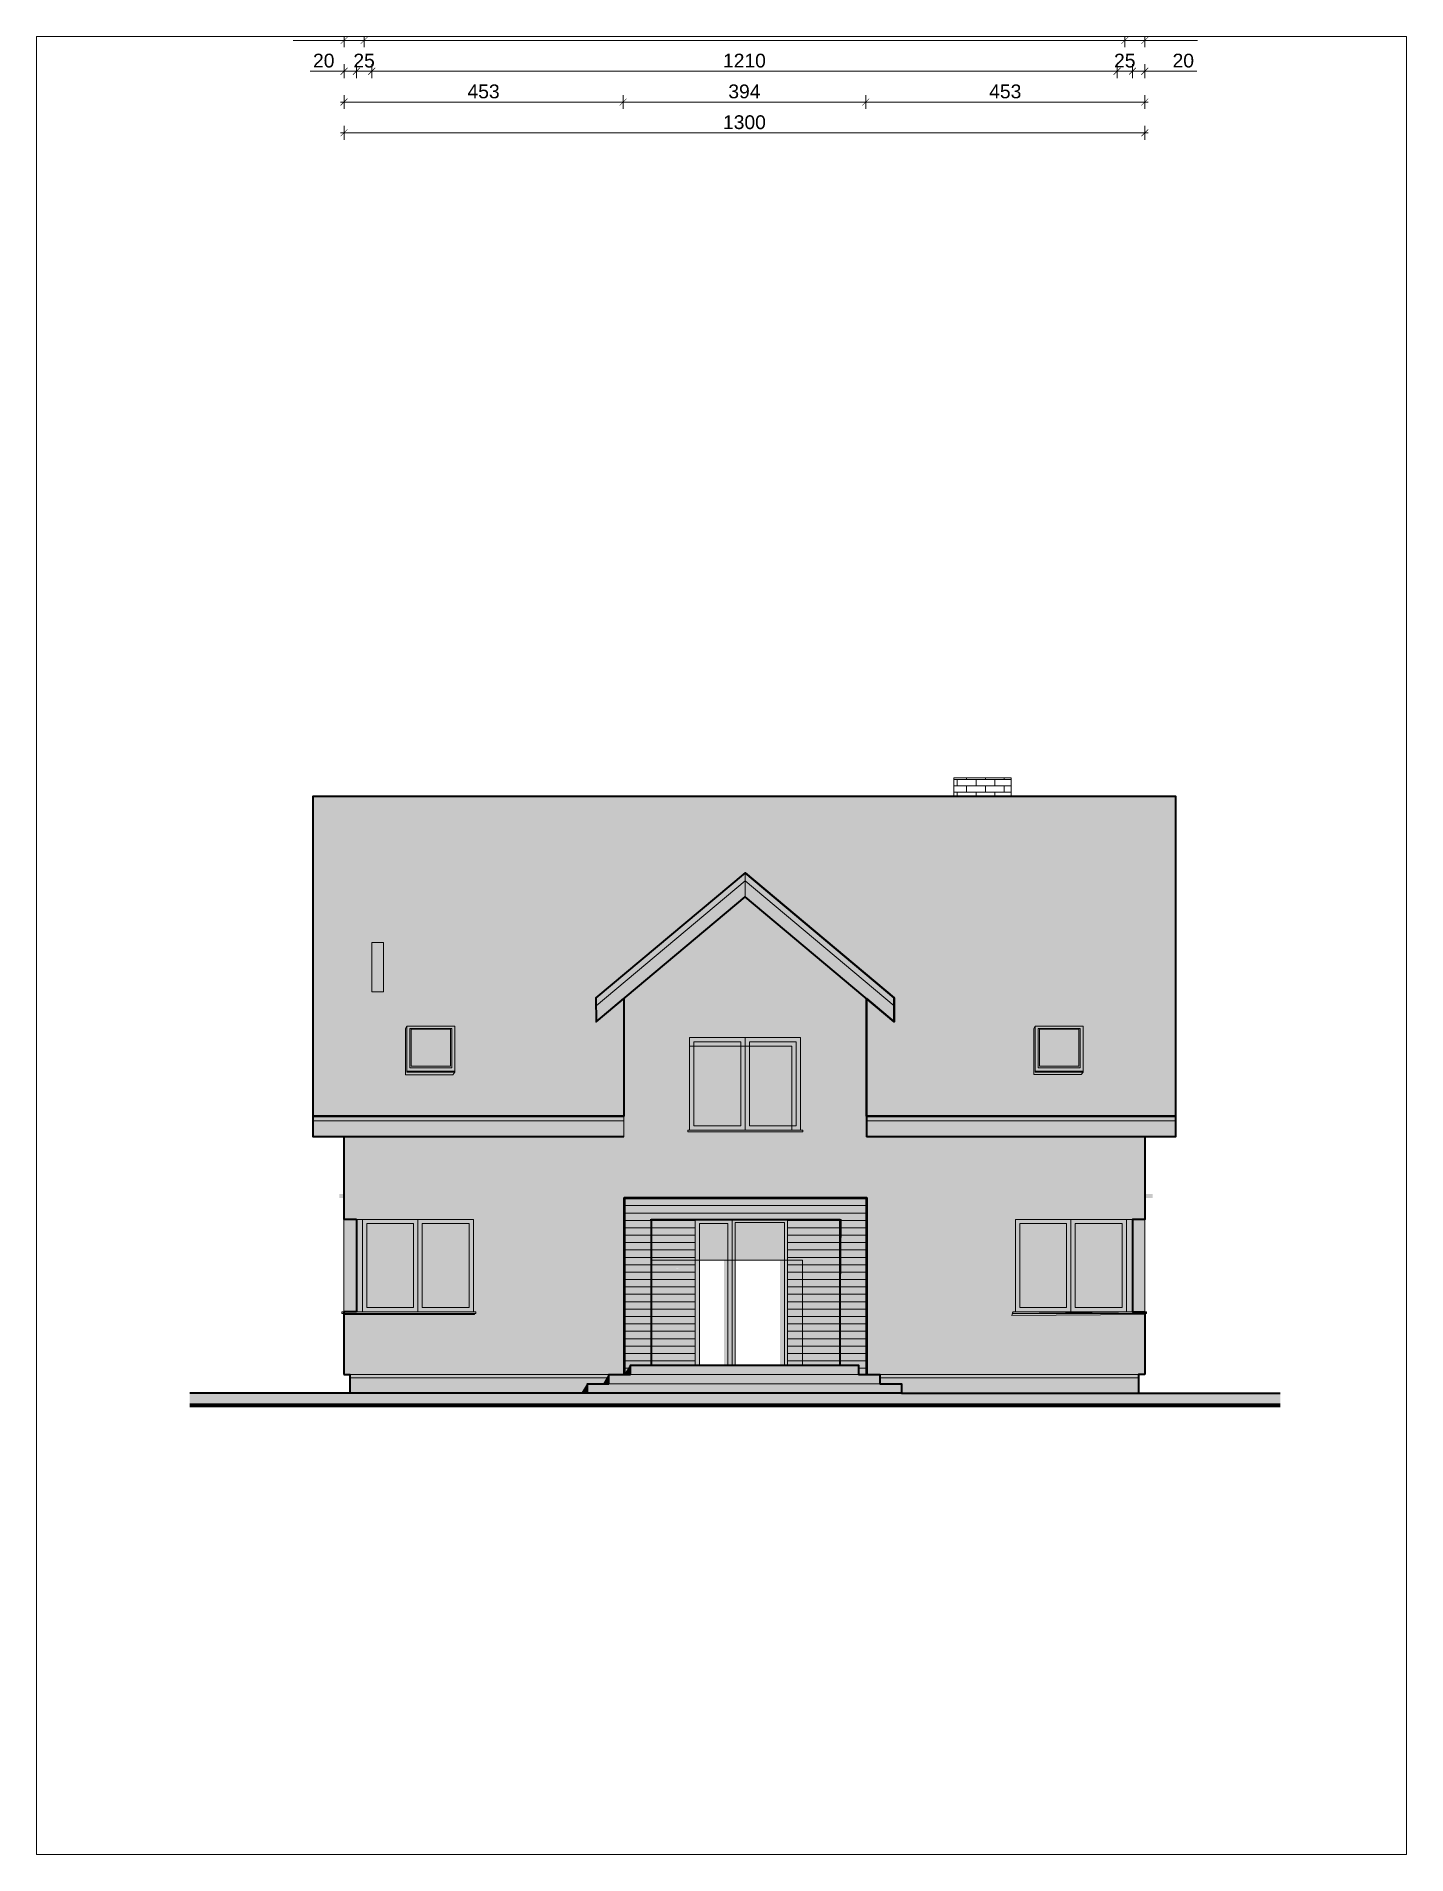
# Paper-space layout 'ELEW S' of a CAD drawing. Header units: millimetres. Extents: x -20 to 202, y -20 to 275.
# The model-space entities are those that its viewports show. They can reach past a viewport. Long polylines and large blocks are cut down to what shows.
import ezdxf

# ---------------------------------------------------------------- set-up
doc = ezdxf.new("R2010")
doc.units = ezdxf.units.MM
doc.layers.get('0').update_dxf_attribs({"lineweight": 0})
for name, color, linetype, lineweight in [('A-ELEWACJA CIENKA', 11, 'Continuous', 13), ('A-murowane', 6, 'Continuous', 50), ('A-RYS ELEWACJI', 40, 'Continuous', 35), ('A-wykończenie', 4, 'Continuous', 5), ('A17_OPIS_WARSTW', 32, 'Continuous', 9), ('B-CIENIE', 251, 'Continuous', 0), ('B-DACHÓWKA', 250, 'Continuous', 0), ('B-materiały', 9, 'Continuous', 0), ('B-STOLARKA OKIENNA', 250, 'Continuous', 0), ('B-SZKŁO', 153, 'Continuous', 0)]:
    doc.layers.add(name, color=color, linetype=linetype, lineweight=lineweight)
doc.layers.add('B-BIAŁY ELEM', color=7, linetype='Continuous', lineweight=0, true_color=0xf0f0f0)
doc.layers.add('B-CEGŁA', color=7, linetype='Continuous', lineweight=0, true_color=0xba5b0d)
doc.styles.get("Standard").update_dxf_attribs({"font": 'arial.ttf'})
doc.dimstyles.new('PM-100', dxfattribs={"dimscale": 2.8, "dimtxt": 8, "dimasz": 0.5, "dimexe": 0, "dimexo": 0, "dimgap": 2, "dimtad": 1, "dimdec": 1, "dimrnd": 0.1, "dimzin": 13, "dimdsep": 46, "dimtxsty": 'Standard', "dimblk": 'Q', "dimcen": 0, "dimse1": 1, "dimse2": 1, "dimclrd": 256, "dimclre": 251, "dimclrt": 41, "dimadec": 1, "dimazin": 0, "dimtfac": 1, "dimtdec": 1, "dimtix": 1, "dimtmove": 1, "dimatfit": 0, "dimldrblk": 'NONE', "dimfxl": 1, "dimtolj": 1, "dimtzin": 13, "dimlwd": -1, "dimlwe": 0, "dimarcsym": 0})
pattern_1 = [(0, (0, 0), (0, 12), [])]

psp = doc.layouts.new('ELEW S')

msp = doc.modelspace()

# ---------------------------------------------------------------- blocks, each defined once
blk = doc.blocks.new('Q')
for p, q in [((-4, 0), (4, 0)), ((0, 8), (0, -8))]:
    blk.add_line(p, q)
at = {"const_width": 0.7}
blk.add_lwpolyline([(4, 4), (-4, -4)], dxfattribs=at)
blk = doc.blocks.new('*D223')
at = {"layer": 'A17_OPIS_WARSTW', "transparency": 16777216}
for p, q in [((2975.6, -700.2), (3058.3, -700.2)), ((3056.9, -700.2), (3055.5, -700.2)), ((3058.3, -700.2), (3090.8, -700.2)), ((3058.3, -700.2), (3090.8, -700.2)), ((3092.2, -700.2), (3093.6, -700.2))]:
    blk.add_line(p, q, dxfattribs=at)
at = {"layer": 'Defpoints', "color": 0, "transparency": 16777216}
for p in [(3090.8, -306.5), (3058.3, -339), (3090.8, -700.2)]:
    blk.add_point(p, dxfattribs=at)
at = {"layer": 'A17_OPIS_WARSTW', "transparency": 16777216, "xscale": 1.4, "yscale": 1.4, "zscale": 1.4}
blk.add_blockref('Q', (3058.3, -700.2), dxfattribs=at)
at = {"layer": 'A17_OPIS_WARSTW', "transparency": 16777216, "xscale": 1.4, "yscale": 1.4, "zscale": 1.4, "rotation": 180}
blk.add_blockref('Q', (3090.8, -700.2), dxfattribs=at)
at = {"layer": 'A17_OPIS_WARSTW', "color": 41, "transparency": 16777216, "insert": (3010.4, -683.1), "char_height": 22.4, "attachment_point": 5}
blk.add_mtext('\\A1;32.5', dxfattribs=at)
blk = doc.blocks.new('_None')
blk = doc.blocks.new('*D224')
at = {"layer": 'A17_OPIS_WARSTW', "transparency": 16777216}
blk.add_line((3092.2, -700.2), (4324.4, -700.2), dxfattribs=at)
at = {"layer": 'Defpoints', "color": 0, "transparency": 16777216}
for p in [(3090.8, -306.5), (4325.8, -306.5), (4325.8, -700.2)]:
    blk.add_point(p, dxfattribs=at)
at = {"layer": 'A17_OPIS_WARSTW', "transparency": 16777216, "xscale": 1.4, "yscale": 1.4, "zscale": 1.4, "rotation": 180}
blk.add_blockref('Q', (3090.8, -700.2), dxfattribs=at)
at = {"layer": 'A17_OPIS_WARSTW', "transparency": 16777216, "xscale": 1.4, "yscale": 1.4, "zscale": 1.4}
blk.add_blockref('Q', (4325.8, -700.2), dxfattribs=at)
at = {"layer": 'A17_OPIS_WARSTW', "color": 41, "transparency": 16777216, "insert": (3708.3, -683.1), "char_height": 22.4, "attachment_point": 5}
blk.add_mtext('\\A1;1235', dxfattribs=at)
blk = doc.blocks.new('*D225')
at = {"layer": 'A17_OPIS_WARSTW', "transparency": 16777216}
for p, q in [((4324.4, -700.2), (4323, -700.2)), ((4325.8, -700.2), (4358.3, -700.2)), ((4325.8, -700.2), (4358.3, -700.2)), ((4444.1, -700.2), (4358.3, -700.2)), ((4359.7, -700.2), (4361.1, -700.2))]:
    blk.add_line(p, q, dxfattribs=at)
at = {"layer": 'Defpoints', "color": 0, "transparency": 16777216}
for p in [(4325.8, -306.5), (4358.3, -339), (4358.3, -700.2)]:
    blk.add_point(p, dxfattribs=at)
at = {"layer": 'A17_OPIS_WARSTW', "transparency": 16777216, "xscale": 1.4, "yscale": 1.4, "zscale": 1.4}
blk.add_blockref('Q', (4325.8, -700.2), dxfattribs=at)
at = {"layer": 'A17_OPIS_WARSTW', "transparency": 16777216, "xscale": 1.4, "yscale": 1.4, "zscale": 1.4, "rotation": 180}
blk.add_blockref('Q', (4358.3, -700.2), dxfattribs=at)
at = {"layer": 'A17_OPIS_WARSTW', "color": 41, "transparency": 16777216, "insert": (4409.3, -683.1), "char_height": 22.4, "attachment_point": 5}
blk.add_mtext('\\A1;32.5', dxfattribs=at)
blk = doc.blocks.new('*D226')
at = {"layer": 'A17_OPIS_WARSTW', "transparency": 16777216}
for p, q in [((3003.5, -750.2), (3058.3, -750.2)), ((3056.9, -750.2), (3055.5, -750.2)), ((3078.3, -750.2), (3058.3, -750.2)), ((3078.3, -750.2), (3058.3, -750.2)), ((3079.7, -750.2), (3081.1, -750.2))]:
    blk.add_line(p, q, dxfattribs=at)
at = {"layer": 'Defpoints', "color": 0, "transparency": 16777216}
for p in [(3058.3, -319), (3078.3, -319), (3058.3, -750.2)]:
    blk.add_point(p, dxfattribs=at)
at = {"layer": 'A17_OPIS_WARSTW', "transparency": 16777216, "xscale": 1.4, "yscale": 1.4, "zscale": 1.4}
blk.add_blockref('Q', (3058.3, -750.2), dxfattribs=at)
at = {"layer": 'A17_OPIS_WARSTW', "transparency": 16777216, "xscale": 1.4, "yscale": 1.4, "zscale": 1.4, "rotation": 180}
blk.add_blockref('Q', (3078.3, -750.2), dxfattribs=at)
at = {"layer": 'A17_OPIS_WARSTW', "color": 41, "transparency": 16777216, "insert": (3025.3, -733.1), "char_height": 22.4, "attachment_point": 5}
blk.add_mtext('\\A1;20', dxfattribs=at)
blk = doc.blocks.new('*D227')
at = {"layer": 'A17_OPIS_WARSTW', "transparency": 16777216}
for p, q in [((3076.9, -750.2), (3075.5, -750.2)), ((3078.3, -750.2), (3103.3, -750.2)), ((3104.7, -750.2), (3106.1, -750.2))]:
    blk.add_line(p, q, dxfattribs=at)
at = {"layer": 'Defpoints', "color": 0, "transparency": 16777216}
for p in [(3103.3, -294), (3078.3, -319), (3103.3, -750.2)]:
    blk.add_point(p, dxfattribs=at)
at = {"layer": 'A17_OPIS_WARSTW', "transparency": 16777216, "xscale": 1.4, "yscale": 1.4, "zscale": 1.4}
blk.add_blockref('Q', (3078.3, -750.2), dxfattribs=at)
at = {"layer": 'A17_OPIS_WARSTW', "transparency": 16777216, "xscale": 1.4, "yscale": 1.4, "zscale": 1.4, "rotation": 180}
blk.add_blockref('Q', (3103.3, -750.2), dxfattribs=at)
at = {"layer": 'A17_OPIS_WARSTW', "color": 41, "transparency": 16777216, "insert": (3090.8, -733.1), "char_height": 22.4, "attachment_point": 5}
blk.add_mtext('\\A1;25', dxfattribs=at)
blk = doc.blocks.new('*D228')
at = {"layer": 'A17_OPIS_WARSTW', "transparency": 16777216}
blk.add_line((3104.7, -750.2), (4311.9, -750.2), dxfattribs=at)
at = {"layer": 'Defpoints', "color": 0, "transparency": 16777216}
for p in [(3103.3, -294), (4313.3, -294), (4313.3, -750.2)]:
    blk.add_point(p, dxfattribs=at)
at = {"layer": 'A17_OPIS_WARSTW', "transparency": 16777216, "xscale": 1.4, "yscale": 1.4, "zscale": 1.4, "rotation": 180}
blk.add_blockref('Q', (3103.3, -750.2), dxfattribs=at)
at = {"layer": 'A17_OPIS_WARSTW', "transparency": 16777216, "xscale": 1.4, "yscale": 1.4, "zscale": 1.4}
blk.add_blockref('Q', (4313.3, -750.2), dxfattribs=at)
at = {"layer": 'A17_OPIS_WARSTW', "color": 41, "transparency": 16777216, "insert": (3708.3, -733.1), "char_height": 22.4, "attachment_point": 5}
blk.add_mtext('\\A1;1210', dxfattribs=at)
blk = doc.blocks.new('*D229')
at = {"layer": 'A17_OPIS_WARSTW', "transparency": 16777216}
for p, q in [((4311.9, -750.2), (4310.5, -750.2)), ((4313.3, -750.2), (4338.3, -750.2)), ((4339.7, -750.2), (4341.1, -750.2))]:
    blk.add_line(p, q, dxfattribs=at)
at = {"layer": 'Defpoints', "color": 0, "transparency": 16777216}
for p in [(4313.3, -294), (4338.3, -319), (4338.3, -750.2)]:
    blk.add_point(p, dxfattribs=at)
at = {"layer": 'A17_OPIS_WARSTW', "transparency": 16777216, "xscale": 1.4, "yscale": 1.4, "zscale": 1.4}
blk.add_blockref('Q', (4313.3, -750.2), dxfattribs=at)
at = {"layer": 'A17_OPIS_WARSTW', "transparency": 16777216, "xscale": 1.4, "yscale": 1.4, "zscale": 1.4, "rotation": 180}
blk.add_blockref('Q', (4338.3, -750.2), dxfattribs=at)
at = {"layer": 'A17_OPIS_WARSTW', "color": 41, "transparency": 16777216, "insert": (4325.8, -733.1), "char_height": 22.4, "attachment_point": 5}
blk.add_mtext('\\A1;25', dxfattribs=at)
blk = doc.blocks.new('*D230')
at = {"layer": 'A17_OPIS_WARSTW', "transparency": 16777216}
for p, q in [((4336.9, -750.2), (4335.5, -750.2)), ((4338.3, -750.2), (4358.3, -750.2)), ((4338.3, -750.2), (4358.3, -750.2)), ((4442.6, -750.2), (4358.3, -750.2)), ((4359.7, -750.2), (4361.1, -750.2))]:
    blk.add_line(p, q, dxfattribs=at)
at = {"layer": 'Defpoints', "color": 0, "transparency": 16777216}
for p in [(4338.3, -319), (4358.3, -339), (4358.3, -750.2)]:
    blk.add_point(p, dxfattribs=at)
at = {"layer": 'A17_OPIS_WARSTW', "transparency": 16777216, "xscale": 1.4, "yscale": 1.4, "zscale": 1.4}
blk.add_blockref('Q', (4338.3, -750.2), dxfattribs=at)
at = {"layer": 'A17_OPIS_WARSTW', "transparency": 16777216, "xscale": 1.4, "yscale": 1.4, "zscale": 1.4, "rotation": 180}
blk.add_blockref('Q', (4358.3, -750.2), dxfattribs=at)
at = {"layer": 'A17_OPIS_WARSTW', "color": 41, "transparency": 16777216, "insert": (4420.8, -733.1), "char_height": 22.4, "attachment_point": 5}
blk.add_mtext('\\A1;20', dxfattribs=at)
blk = doc.blocks.new('*D231')
at = {"layer": 'A17_OPIS_WARSTW', "transparency": 16777216}
blk.add_line((3059.7, -800.2), (3509.9, -800.2), dxfattribs=at)
at = {"layer": 'Defpoints', "color": 0, "transparency": 16777216}
for p in [(3511.3, -294), (3058.3, -339), (3511.3, -800.2)]:
    blk.add_point(p, dxfattribs=at)
at = {"layer": 'A17_OPIS_WARSTW', "transparency": 16777216, "xscale": 1.4, "yscale": 1.4, "zscale": 1.4, "rotation": 180}
blk.add_blockref('Q', (3058.3, -800.2), dxfattribs=at)
at = {"layer": 'A17_OPIS_WARSTW', "transparency": 16777216, "xscale": 1.4, "yscale": 1.4, "zscale": 1.4}
blk.add_blockref('Q', (3511.3, -800.2), dxfattribs=at)
at = {"layer": 'A17_OPIS_WARSTW', "color": 41, "transparency": 16777216, "insert": (3284.8, -783.1), "char_height": 22.4, "attachment_point": 5}
blk.add_mtext('\\A1;453', dxfattribs=at)
blk = doc.blocks.new('*D232')
at = {"layer": 'A17_OPIS_WARSTW', "transparency": 16777216}
blk.add_line((3512.7, -800.2), (3903.9, -800.2), dxfattribs=at)
at = {"layer": 'Defpoints', "color": 0, "transparency": 16777216}
for p in [(3511.3, -294), (3905.3, -294), (3905.3, -800.2)]:
    blk.add_point(p, dxfattribs=at)
at = {"layer": 'A17_OPIS_WARSTW', "transparency": 16777216, "xscale": 1.4, "yscale": 1.4, "zscale": 1.4, "rotation": 180}
blk.add_blockref('Q', (3511.3, -800.2), dxfattribs=at)
at = {"layer": 'A17_OPIS_WARSTW', "transparency": 16777216, "xscale": 1.4, "yscale": 1.4, "zscale": 1.4}
blk.add_blockref('Q', (3905.3, -800.2), dxfattribs=at)
at = {"layer": 'A17_OPIS_WARSTW', "color": 41, "transparency": 16777216, "insert": (3708.3, -783.1), "char_height": 22.4, "attachment_point": 5}
blk.add_mtext('\\A1;394', dxfattribs=at)
blk = doc.blocks.new('*D233')
at = {"layer": 'A17_OPIS_WARSTW', "transparency": 16777216}
blk.add_line((3906.7, -800.2), (4356.9, -800.2), dxfattribs=at)
at = {"layer": 'Defpoints', "color": 0, "transparency": 16777216}
for p in [(3905.3, -294), (4358.3, -339), (4358.3, -800.2)]:
    blk.add_point(p, dxfattribs=at)
at = {"layer": 'A17_OPIS_WARSTW', "transparency": 16777216, "xscale": 1.4, "yscale": 1.4, "zscale": 1.4, "rotation": 180}
blk.add_blockref('Q', (3905.3, -800.2), dxfattribs=at)
at = {"layer": 'A17_OPIS_WARSTW', "transparency": 16777216, "xscale": 1.4, "yscale": 1.4, "zscale": 1.4}
blk.add_blockref('Q', (4358.3, -800.2), dxfattribs=at)
at = {"layer": 'A17_OPIS_WARSTW', "color": 41, "transparency": 16777216, "insert": (4131.8, -783.1), "char_height": 22.4, "attachment_point": 5}
blk.add_mtext('\\A1;453', dxfattribs=at)
blk = doc.blocks.new('*D234')
at = {"layer": 'A17_OPIS_WARSTW', "transparency": 16777216}
blk.add_line((3059.7, -850.2), (4356.9, -850.2), dxfattribs=at)
at = {"layer": 'Defpoints', "color": 0, "transparency": 16777216}
for p in [(3058.3, -319), (4358.3, -319), (4358.3, -850.2)]:
    blk.add_point(p, dxfattribs=at)
at = {"layer": 'A17_OPIS_WARSTW', "transparency": 16777216, "xscale": 1.4, "yscale": 1.4, "zscale": 1.4, "rotation": 180}
blk.add_blockref('Q', (3058.3, -850.2), dxfattribs=at)
at = {"layer": 'A17_OPIS_WARSTW', "transparency": 16777216, "xscale": 1.4, "yscale": 1.4, "zscale": 1.4}
blk.add_blockref('Q', (4358.3, -850.2), dxfattribs=at)
at = {"layer": 'A17_OPIS_WARSTW', "color": 41, "transparency": 16777216, "insert": (3708.3, -833.1), "char_height": 22.4, "attachment_point": 5}
blk.add_mtext('\\A1;1300', dxfattribs=at)

# ---------------------------------------------------------------- dimensions: what is measured, and where the dimension line sits
at = {"layer": 'A17_OPIS_WARSTW'}
for base, p1, p2, picture, middle in [((3511.32, -800.15), (3058.32, -339), (3511.32, -294), '*D231', (3284.82, -783.11)), ((3103.32, -750.15), (3078.32, -319), (3103.32, -294), '*D227', (3090.82, -733.11)), ((4313.32, -750.15), (3103.32, -294), (4313.32, -294), '*D228', (3708.32, -733.11)), ((3905.32, -800.15), (3511.32, -294), (3905.32, -294), '*D232', (3708.32, -783.11)), ((4358.32, -800.15), (3905.32, -294), (4358.32, -339), '*D233', (4131.82, -783.11)), ((4338.32, -750.15), (4313.32, -294), (4338.32, -319), '*D229', (4325.82, -733.11)), ((4358.32, -850.15), (3058.32, -319), (4358.32, -319), '*D234', (3708.32, -833.11)), ((4325.82, -700.15), (3090.82, -306.5), (4325.82, -306.5), '*D224', (3708.32, -683.11))]:
    dim = msp.add_linear_dim(base=base, p1=p1, p2=p2, dimstyle='PM-100', dxfattribs=at)
    dim.commit()
    dim.dimension.update_dxf_attribs({"geometry": picture, "text_midpoint": middle})
for base, p1, p2, picture, middle in [((3090.82, -700.15), (3058.32, -339), (3090.82, -306.5), '*D223', (3010.42, -691.61)), ((3058.32, -750.15), (3078.32, -319), (3058.32, -319), '*D226', (3025.25, -743.4)), ((4358.32, -700.15), (4325.82, -306.5), (4358.32, -339), '*D225', (4409.32, -702.87)), ((4358.32, -750.15), (4338.32, -319), (4358.32, -339), '*D230', (4420.82, -752.32))]:
    dim = msp.add_linear_dim(base=base, p1=p1, p2=p2, dimstyle='PM-100', dxfattribs=at)
    dim.commit()
    dim.dimension.update_dxf_attribs({"geometry": picture, "text_midpoint": middle, "dimtype": 160})

# ---------------------------------------------------------------- hatches: boundary and pattern name
at = {"layer": 'A-ELEWACJA CIENKA'}
h = msp.add_hatch(dxfattribs=at)
h.set_pattern_fill('AR-BRSTD', color=256, scale=0.15)
h.paths.add_polyline_path([(4141.32, -1897.26), (4048.32, -1897.26), (4048.32, -1927.26), (4141.32, -1927.26)])
h = msp.add_hatch(dxfattribs=at)
h.set_pattern_fill('AR-RSHKE', color=256, scale=0.1)
h.paths.add_polyline_path([(3512.32, -2279.24), (3484.54, -2279.24), (3467.39, -2293.64), (3467.36, -2279.24), (3008.32, -2279.24), (3008.32, -2446.49), (3512.32, -2446.49)])
h.paths.add_polyline_path([(3238.25, -2375.43), (3160.25, -2375.43), (3160.25, -2300.68), (3238.25, -2300.68)], flags=16)
h.paths.add_polyline_path([(3233.25, -2370.43), (3165.25, -2370.43), (3165.25, -2305.68), (3233.25, -2305.68)], flags=0)
h.paths.add_polyline_path([(4408.32, -2279.24), (3951.28, -2279.24), (3951.26, -2293.64), (3934.1, -2279.24), (3906.32, -2279.24), (3906.32, -2446.49), (4408.32, -2446.49)])
h.paths.add_polyline_path([(4180.4, -2300.68), (4258.4, -2300.68), (4258.4, -2375.43), (4180.4, -2375.43)], flags=16)
h.paths.add_polyline_path([(4185.4, -2305.68), (4253.4, -2305.68), (4253.4, -2370.43), (4185.4, -2370.43)], flags=0)
h.paths.add_polyline_path([(3906.32, -2255.93), (3906.32, -2279.24), (3934.1, -2279.24)], flags=17)
h.paths.add_polyline_path([(3512.32, -2255.93), (3484.54, -2279.24), (3512.32, -2279.24)], flags=17)
h.paths.add_polyline_path([(3122.32, -2244.73), (3103.32, -2244.73), (3103.32, -2164.73), (3122.32, -2164.73)])
h.paths.add_polyline_path([(3709.32, -2051.47), (3951.32, -2254.52), (3951.28, -2279.24), (4408.32, -2279.24), (4408.32, -1927.26), (3008.32, -1927.26), (3008.32, -2279.24), (3467.36, -2279.24), (3467.33, -2254.52)])
at = {"layer": 'A-ELEWACJA CIENKA', "transparency": 33554477}
h = msp.add_hatch(color=256, dxfattribs=at)
h.dxf.hatch_style = 1
h.paths.add_polyline_path([(3160.25, -2300.68), (3157.87, -2304.21), (3157.87, -2379.57), (3234.97, -2379.57), (3238.25, -2375.43), (3160.25, -2375.43)])
at = {"layer": 'A-ELEWACJA CIENKA'}
h = msp.add_hatch(color=256, dxfattribs=at)
h.dxf.hatch_style = 1
h.paths.add_polyline_path([(3619.32, -2469.24), (3803.25, -2469.24), (3803.25, -2472.24), (3619.32, -2472.24), (3616.32, -2472.24), (3616.32, -2469.24)])
at = {"layer": 'A-ELEWACJA CIENKA', "transparency": 33554643}
h = msp.add_hatch(dxfattribs=at)
h.set_pattern_fill('_USER', color=256, scale=12, pattern_type=0)
h.set_pattern_definition(pattern_1)
h.paths.add_polyline_path([(3557.3, -2614.24), (3863.32, -2614.24), (3863.32, -2851.24), (3893.32, -2851.24), (3893.32, -2866.24), (3906.32, -2866.24), (3907.31, -2572.21), (3513.84, -2572.21), (3512.32, -2866.24), (3514.28, -2866.24), (3523.32, -2851.24), (3557.3, -2851.24)])
h = msp.add_hatch(dxfattribs=at)
h.set_pattern_fill('_USER', color=256, scale=12, pattern_type=0)
h.set_pattern_definition(pattern_1)
h.paths.add_polyline_path([(3628.32, -2680.67), (3557.3, -2680.67), (3557.3, -2851.24), (3628.32, -2851.24)])
h.paths.add_polyline_path([(3628.32, -2614.24), (3557.3, -2614.24), (3557.3, -2680.67), (3628.32, -2680.67)])
h.paths.add_polyline_path([(3863.32, -2614.24), (3778.32, -2614.24), (3778.32, -2680.67), (3802.6, -2680.67), (3802.6, -2851.24), (3863.32, -2851.24)])
h.paths.add_polyline_path([(3802.6, -2680.67), (3778.32, -2680.67), (3778.32, -2851.24), (3802.6, -2851.24)], flags=17)
at = {"layer": 'A-ELEWACJA CIENKA'}
h = msp.add_hatch(color=256, dxfattribs=at)
h.dxf.hatch_style = 1
h.paths.add_polyline_path([(3057.84, -2764.24), (3272.23, -2764.24), (3272.23, -2767.24), (3057.84, -2767.24), (3054.84, -2767.24), (3054.84, -2764.24)])
h = msp.add_hatch(color=256, dxfattribs=at)
h.dxf.hatch_style = 1
h.paths.add_polyline_path([(4358.32, -2764.24), (4143.93, -2764.24), (4143.93, -2767.24), (4358.32, -2767.24), (4361.32, -2767.24), (4361.32, -2764.24)])
at = {"layer": 'A-murowane'}
h = msp.add_hatch(color=256, dxfattribs=at)
h.dxf.hatch_style = 1
h.paths.add_polyline_path([(3514.9, -2573), (3050.41, -2573), (3050.41, -2579.49), (3514.9, -2579.49)])
h.paths.add_polyline_path([(3908.9, -2573.27), (3514.9, -2573.27), (3514.9, -2579.49), (3908.9, -2579.49)])
h.paths.add_polyline_path([(4370.9, -2573.21), (3908.9, -2573.21), (3908.9, -2579.49), (4370.9, -2579.49)])
at = {"layer": 'B-BIAŁY ELEM', "transparency": 33554687}
h = msp.add_hatch(color=256, dxfattribs=at)
h.dxf.hatch_style = 1
h.paths.add_polyline_path([(3906.32, -2255.79), (3709.32, -2090.49), (3512.32, -2255.79), (3512.32, -2446.36), (3512.32, -2480.13), (3906.32, -2480.13), (3906.32, -2469.1), (3619.32, -2469.1), (3619.32, -2319.1), (3799.32, -2319.1), (3799.32, -2469.1), (3803.25, -2469.1), (3803.25, -2469.23), (3906.32, -2469.23)])
h = msp.add_hatch(color=256, dxfattribs=at)
h.dxf.hatch_style = 1
h.paths.add_polyline_path([(3863.32, -2580.13), (4358.32, -2579.24), (4358.32, -2480.24), (3057.84, -2480.24), (3057.84, -2578.35)])
h = msp.add_hatch(color=256, dxfattribs=at)
h.dxf.hatch_style = 1
h.paths.add_polyline_path([(4358.32, -2768.76), (4142.26, -2770.21), (4143.93, -2764.24), (4148.32, -2764.24), (4148.32, -2614.24), (4338.38, -2614.24), (4358.32, -2614.24), (4358.32, -2579.24), (3906.32, -2579.24), (3906.32, -2866.24), (3928.32, -2866.24), (4348.81, -2866.24), (4358.32, -2866.24)])
h.paths.add_polyline_path([(3513.84, -2579.24), (3057.84, -2579.24), (3057.84, -2614.24), (3078.27, -2614.24), (3268.32, -2614.24), (3268.32, -2764.24), (3272.23, -2764.24), (3272.23, -2767.24), (3270.54, -2767.24), (3269.69, -2767.24), (3057.84, -2767.24), (3057.84, -2863.98), (3067.84, -2866.24), (3488.32, -2866.24), (3513.84, -2866.24)])
h = msp.add_hatch(color=256, dxfattribs=at)
h.dxf.hatch_style = 1
h.paths.add_polyline_path([(3078.27, -2614.24), (3057.84, -2614.24), (3057.84, -2764.24), (3078.27, -2764.24)])
h.paths.add_polyline_path([(4358.32, -2614.24), (4338.38, -2614.24), (4338.38, -2764.24), (4358.32, -2764.24)])
at = {"layer": 'B-CEGŁA'}
h = msp.add_hatch(color=256, dxfattribs=at)
h.dxf.hatch_style = 1
h.paths.add_polyline_path([(3557.3, -2614.24), (3863.32, -2614.24), (3863.32, -2851.24), (3893.32, -2851.24), (3893.32, -2866.24), (3906.32, -2866.24), (3906.41, -2579.24), (3513.84, -2579.24), (3513.84, -2866.24), (3523.32, -2866.24), (3523.32, -2851.24), (3557.3, -2851.24)])
h = msp.add_hatch(color=256, dxfattribs=at)
h.dxf.hatch_style = 1
h.paths.add_polyline_path([(3628.32, -2693.85), (3557.3, -2694.41), (3557.3, -2851.24), (3628.32, -2851.24)])
h.paths.add_polyline_path([(3628.32, -2614.24), (3778.32, -2614.24), (3778.32, -2693.8), (3802.6, -2693.8), (3802.6, -2851.24), (3863.32, -2851.24), (3863.32, -2613.77), (3557.3, -2614.71), (3557.3, -2694.41), (3628.32, -2693.8)])
h.paths.add_polyline_path([(3802.6, -2693.8), (3778.32, -2693.8), (3778.32, -2851.24), (3802.6, -2851.24)], flags=17)
h.paths.add_polyline_path([(3523.32, -2851.24), (3514.28, -2866.24), (3523.32, -2866.24)])
at = {"layer": 'B-CIENIE', "transparency": 33554503}
h = msp.add_hatch(color=0, dxfattribs=at)
h.dxf.hatch_style = 1
h.paths.add_polyline_path([(3709.32, -2090.63), (3696.62, -2101.29), (3906.32, -2274.86), (3906.32, -2501.41), (3906.32, -2480.24), (3906.32, -2255.93)])
h = msp.add_hatch(color=0, dxfattribs=at)
h.dxf.hatch_style = 1
h.paths.add_polyline_path([(3160.25, -2300.68), (3157.87, -2304.21), (3157.87, -2379.57), (3234.97, -2379.57), (3238.25, -2375.43), (3160.25, -2375.43)])
h = msp.add_hatch(color=0, dxfattribs=at)
h.dxf.hatch_style = 1
h.paths.add_polyline_path([(4180.4, -2300.8), (4178.02, -2304.34), (4178.02, -2379.08), (4255.12, -2379.08), (4258.4, -2375.43), (4180.4, -2375.43)])
h = msp.add_hatch(color=0, dxfattribs=at)
h.dxf.hatch_style = 1
h.paths.add_polyline_path([(4180.4, -2300.8), (4178.02, -2304.34), (4178.02, -2379.08), (4255.12, -2379.08), (4258.4, -2375.43), (4180.4, -2375.43)])
h = msp.add_hatch(color=0, dxfattribs=at)
h.dxf.hatch_style = 1
h.paths.add_polyline_path([(3231.25, -2305.68), (3167.25, -2305.68), (3167.25, -2306.93), (3229.42, -2306.93), (3229.42, -2365.43), (3231.25, -2365.43)])
h = msp.add_hatch(color=0, dxfattribs=at)
h.dxf.hatch_style = 1
h.paths.add_polyline_path([(3619.32, -2319.24), (3799.32, -2319.24), (3799.32, -2469.24), (3785.4, -2469.24), (3785.4, -2333.08), (3619.32, -2333.08)])
h = msp.add_hatch(color=0, dxfattribs=at)
h.dxf.hatch_style = 1
h.paths.add_polyline_path([(3702.32, -2326.24), (3626.32, -2326.24), (3626.32, -2330.84), (3699.37, -2330.84), (3699.37, -2462.24), (3702.32, -2462.24)])
h = msp.add_hatch(color=0, dxfattribs=at)
h.dxf.hatch_style = 1
h.paths.add_polyline_path([(3792.32, -2326.24), (3716.32, -2326.24), (3716.32, -2330.84), (3789.37, -2330.84), (3789.37, -2462.24), (3792.32, -2462.24)])
h = msp.add_hatch(color=0, dxfattribs=at)
h.dxf.hatch_style = 1
h.paths.add_polyline_path([(4251.4, -2305.68), (4187.4, -2305.68), (4187.4, -2306.93), (4249.57, -2306.93), (4249.57, -2365.43), (4251.4, -2365.43)])
h = msp.add_hatch(color=0, dxfattribs=at)
h.dxf.hatch_style = 1
h.paths.add_polyline_path([(3906.32, -2387.41), (3906.32, -2480.24), (4358.32, -2480.24), (4358.32, -2501.03), (3893.76, -2501.39)])
h = msp.add_hatch(color=0, dxfattribs=at)
h.dxf.hatch_style = 1
h.paths.add_polyline_path([(3619.32, -2472.24), (3803.25, -2469.24), (3800.72, -2473.76), (3619.32, -2473.76), (3615.15, -2473.74), (3616.32, -2469.24)])
h = msp.add_hatch(color=0, dxfattribs=at)
h.dxf.hatch_style = 1
h.paths.add_polyline_path([(3512.76, -2480.06), (3057.84, -2480.06), (3057.84, -2500.84), (3488.07, -2501.21)])
h = msp.add_hatch(color=0, dxfattribs=at)
h.dxf.hatch_style = 1
h.paths.add_polyline_path([(3513.84, -2579.24), (3506.15, -2584.14), (3506.15, -2866.24), (3513.84, -2866.24), (3513.84, -2615.21)])
h = msp.add_hatch(color=0, dxfattribs=at)
h.dxf.hatch_style = 1
h.paths.add_polyline_path([(3513.84, -2579.24), (3506.15, -2584.14), (3506.15, -2866.24), (3513.84, -2866.24), (3513.84, -2615.21)])
h = msp.add_hatch(color=0, dxfattribs=at)
h.dxf.hatch_style = 1
h.paths.add_polyline_path([(3268.32, -2614.24), (3078.27, -2614.24), (3078.27, -2627.12), (3254.02, -2627.12), (3254.02, -2764.24), (3268.32, -2764.24)])
h = msp.add_hatch(color=0, dxfattribs=at)
h.dxf.hatch_style = 1
h.paths.add_polyline_path([(3171.27, -2621.24), (3095.27, -2621.24), (3095.27, -2625.84), (3168.31, -2625.84), (3168.31, -2757.24), (3171.27, -2757.24)])
h = msp.add_hatch(color=0, dxfattribs=at)
h.dxf.hatch_style = 1
h.paths.add_polyline_path([(3261.29, -2621.24), (3185.29, -2621.24), (3185.29, -2625.84), (3258.34, -2625.84), (3258.34, -2757.24), (3261.29, -2757.24)])
h = msp.add_hatch(color=0, dxfattribs=at)
h.dxf.hatch_style = 1
h.paths.add_polyline_path([(3557.3, -2614.24), (3862.96, -2614.24), (3862.96, -2854.85), (3802.24, -2854.85), (3802.24, -2680.5), (3557.3, -2680.5)])
h = msp.add_hatch(color=0, dxfattribs=at)
h.dxf.hatch_style = 1
h.paths.add_polyline_path([(3778.32, -2614.24), (3628.32, -2614.24), (3628.32, -2627.12), (3766.25, -2627.12), (3766.25, -2851.24), (3778.32, -2851.24)])
h = msp.add_hatch(color=0, dxfattribs=at)
h.dxf.hatch_style = 1
h.paths.add_polyline_path([(3681.32, -2621.24), (3635.32, -2621.24), (3635.32, -2625.84), (3675.32, -2625.84), (3675.32, -2853.24), (3681.32, -2853.24)])
h = msp.add_hatch(color=0, dxfattribs=at)
h.dxf.hatch_style = 1
h.paths.add_polyline_path([(3773.32, -2619.24), (3693.32, -2619.24), (3693.32, -2623.84), (3766.37, -2623.84), (3766.37, -2851.24), (3773.32, -2851.24)])
h = msp.add_hatch(color=0, dxfattribs=at)
h.dxf.hatch_style = 1
h.paths.add_polyline_path([(4338.87, -2614.24), (4148.81, -2614.24), (4148.81, -2627.12), (4338.38, -2627.12), (4338.38, -2764.24), (4338.87, -2764.24)])
h = msp.add_hatch(color=0, dxfattribs=at)
h.dxf.hatch_style = 1
h.paths.add_polyline_path([(4231.81, -2621.24), (4155.81, -2621.24), (4155.81, -2625.84), (4228.86, -2625.84), (4228.86, -2757.24), (4231.81, -2757.24)])
h = msp.add_hatch(color=0, dxfattribs=at)
h.dxf.hatch_style = 1
h.paths.add_polyline_path([(4321.84, -2621.24), (4245.84, -2621.24), (4245.84, -2625.84), (4318.89, -2625.84), (4318.89, -2757.24), (4321.84, -2757.24)])
h = msp.add_hatch(color=0, dxfattribs=at)
h.dxf.hatch_style = 1
h.paths.add_polyline_path([(3057.84, -2767.24), (3270.54, -2767.24), (3269.69, -2768.76), (3057.84, -2768.76)])
h = msp.add_hatch(color=0, dxfattribs=at)
h.dxf.hatch_style = 1
h.paths.add_polyline_path([(4358.32, -2767.24), (4143.93, -2764.24), (4142.26, -2770.21), (4358.32, -2768.76)])
h = msp.add_hatch(color=0, dxfattribs=at)
h.dxf.hatch_style = 1
h.paths.add_polyline_path([(3523.32, -2851.24), (3523.32, -2866.24), (3514.28, -2866.24)])
h = msp.add_hatch(color=0, dxfattribs=at)
h.dxf.hatch_style = 1
h.paths.add_polyline_path([(3067.84, -2866.24), (3488.32, -2866.24), (3488.32, -2871.78), (3067.84, -2871.78)])
h = msp.add_hatch(color=0, dxfattribs=at)
h.dxf.hatch_style = 1
h.paths.add_polyline_path([(3453.32, -2881.24), (3453.32, -2896.24), (3444.28, -2896.24)])
h = msp.add_hatch(color=0, dxfattribs=at)
h.dxf.hatch_style = 1
h.paths.add_polyline_path([(3488.32, -2866.24), (3488.32, -2881.24), (3479.28, -2881.24)])
h = msp.add_hatch(color=0, dxfattribs=at)
h.dxf.hatch_style = 1
h.paths.add_polyline_path([(4348.81, -2866.24), (3928.32, -2866.24), (3928.32, -2871.78), (4348.81, -2871.78)])
at = {"layer": 'B-DACHÓWKA', "transparency": 33554636}
h = msp.add_hatch(color=256, dxfattribs=at)
h.dxf.hatch_style = 1
h.paths.add_polyline_path([(3467.37, -2254.42), (3709.36, -2051.37), (3951.36, -2254.42), (3951.3, -2293.54), (3906.36, -2255.83), (3906.36, -2446.4), (4408.36, -2446.4), (4408.36, -1927.17), (3008.36, -1927.17), (3008.36, -2446.4), (3512.36, -2446.4), (3512.36, -2255.83), (3467.42, -2293.54)])
h.paths.add_polyline_path([(3238.29, -2300.58), (3238.25, -2372.56), (3235, -2373.43), (3160.3, -2373.43), (3160.3, -2304.12), (3160.29, -2300.58)], flags=0)
h.paths.add_polyline_path([(3238.29, -2300.58), (3238.25, -2373.43), (3160.25, -2373.43), (3160.29, -2300.58)], flags=16)
h.paths.add_polyline_path([(3233.29, -2304.08), (3233.29, -2368.33), (3165.29, -2368.33), (3165.29, -2304.08)], flags=0)
h.paths.add_polyline_path([(3231.29, -2305.58), (3231.29, -2365.33), (3167.29, -2365.33), (3167.29, -2305.58)], flags=0)
h.paths.add_polyline_path([(4180.4, -2304.24), (4180.44, -2300.7), (4180.44, -2300.68), (4258.44, -2300.68), (4258.44, -2375.33), (4258.4, -2373.43), (4180.4, -2373.43)], flags=16)
h.paths.add_polyline_path([(4185.44, -2304.08), (4253.44, -2304.08), (4253.44, -2368.33), (4185.44, -2368.33)], flags=0)
h.paths.add_polyline_path([(4187.44, -2305.58), (4251.44, -2305.58), (4251.44, -2365.33), (4187.44, -2365.33)], flags=0)
h = msp.add_hatch(color=256, dxfattribs=at)
h.dxf.hatch_style = 1
h.paths.add_polyline_path([(3709.32, -2090.63), (3709.32, -2064.52), (3467.35, -2267.56), (3467.39, -2293.64), (3512.32, -2255.93)])
h.paths.add_polyline_path([(3709.32, -2064.52), (3709.32, -2090.63), (3951.26, -2293.64), (3951.3, -2267.56)])
h.paths.add_polyline_path([(3709.32, -2051.47), (3709.32, -2064.52), (3951.3, -2267.56), (3951.32, -2254.52)])
h.paths.add_polyline_path([(3709.32, -2064.52), (3709.32, -2051.47), (3467.33, -2254.52), (3467.35, -2267.56)])
h.paths.add_polyline_path([(3512.32, -2446.49), (3008.32, -2446.49), (3008.32, -2454.16), (3512.32, -2454.16)])
h.paths.add_polyline_path([(3512.32, -2454.16), (3008.32, -2454.16), (3008.32, -2480.24), (3512.32, -2480.24)])
h.paths.add_polyline_path([(4408.32, -2454.16), (3906.32, -2454.16), (3906.32, -2480.24), (4408.32, -2480.24)])
h.paths.add_polyline_path([(4408.32, -2446.49), (3906.32, -2446.49), (3906.32, -2454.16), (4408.32, -2454.16)])
h = msp.add_hatch(color=256, dxfattribs=at)
h.dxf.hatch_style = 1
h.paths.add_polyline_path([(3893.32, -2851.24), (3523.32, -2851.24), (3523.32, -2866.24), (3893.32, -2866.24)])
h.paths.add_polyline_path([(3928.32, -2866.24), (3893.32, -2866.24), (3523.32, -2866.24), (3514.28, -2866.24), (3488.32, -2866.24), (3488.32, -2881.24), (3928.32, -2881.24)])
h.paths.add_polyline_path([(3963.32, -2881.24), (3928.32, -2881.24), (3488.32, -2881.24), (3453.32, -2881.24), (3453.32, -2896.24), (3963.32, -2896.24)])
h = msp.add_hatch(color=256, dxfattribs=at)
h.dxf.hatch_style = 1
h.paths.add_polyline_path([(3067.84, -2866.24), (3488.32, -2866.24), (3488.32, -2881.24), (3453.32, -2881.24), (3453.32, -2896.24), (3067.84, -2896.24)])
h = msp.add_hatch(color=256, dxfattribs=at)
h.dxf.hatch_style = 1
h.paths.add_polyline_path([(4348.81, -2866.24), (3928.32, -2866.24), (3928.32, -2881.24), (3963.32, -2881.24), (3963.32, -2896.24), (4348.81, -2896.24)])
at = {"layer": 'B-materiały'}
h = msp.add_hatch(dxfattribs=at)
h.set_pattern_fill('AR-HBONE', color=256, scale=0.1)
h.paths.add_polyline_path([(2807.84, -2896.24), (4578.32, -2896.24), (4578.32, -2916.24), (2807.84, -2916.24)])
at = {"layer": 'B-STOLARKA OKIENNA', "transparency": 33554628}
h = msp.add_hatch(color=256, dxfattribs=at)
h.dxf.hatch_style = 1
h.paths.add_polyline_path([(3233.25, -2304.18), (3165.25, -2304.18), (3165.25, -2368.43), (3233.25, -2368.43)], flags=0)
h.paths.add_polyline_path([(3167.25, -2365.43), (3167.25, -2305.68), (3231.25, -2305.68), (3231.25, -2365.43)], flags=0)
h.paths.add_polyline_path([(3238.25, -2300.68), (3160.25, -2300.68), (3160.25, -2373.43), (3238.25, -2373.43)])
h.paths.add_polyline_path([(3165.25, -2368.43), (3165.25, -2304.18), (3233.25, -2304.18), (3233.25, -2368.43)], flags=16)
h = msp.add_hatch(color=256, dxfattribs=at)
h.dxf.hatch_style = 1
h.paths.add_polyline_path([(4258.4, -2300.68), (4180.4, -2300.68), (4180.4, -2373.43), (4258.4, -2373.43)])
h.paths.add_polyline_path([(4185.4, -2304.18), (4253.4, -2304.18), (4253.4, -2368.43), (4185.4, -2368.43)], flags=0)
h.paths.add_polyline_path([(4187.4, -2305.68), (4251.4, -2305.68), (4251.4, -2365.43), (4187.4, -2365.43)], flags=0)
h.paths.add_polyline_path([(4253.4, -2304.18), (4185.4, -2304.18), (4185.4, -2368.43), (4253.4, -2368.43)], flags=16)
h = msp.add_hatch(color=256, dxfattribs=at)
h.dxf.hatch_style = 1
h.paths.add_polyline_path([(3233.25, -2304.18), (3165.25, -2304.18), (3165.25, -2368.43), (3233.25, -2368.43)])
h.paths.add_polyline_path([(3231.25, -2365.43), (3167.25, -2365.43), (3167.25, -2305.68), (3231.25, -2305.68)], flags=16)
h = msp.add_hatch(color=256, dxfattribs=at)
h.dxf.hatch_style = 1
h.paths.add_polyline_path([(3785.4, -2462.24), (3716.32, -2462.24), (3716.32, -2333.08), (3709.32, -2333.08), (3709.32, -2469.24), (3785.4, -2469.24)], flags=17)
h.paths.add_polyline_path([(3709.32, -2333.08), (3702.32, -2333.08), (3702.32, -2462.24), (3626.32, -2462.24), (3626.32, -2333.08), (3619.32, -2333.08), (3619.32, -2469.24), (3709.32, -2469.24)])
h.paths.add_polyline_path([(3709.32, -2319.24), (3619.32, -2319.24), (3619.32, -2333.08), (3626.32, -2333.08), (3626.32, -2326.24), (3702.32, -2326.24), (3702.32, -2333.08), (3709.32, -2333.08)])
h.paths.add_polyline_path([(3799.32, -2319.24), (3709.32, -2319.24), (3709.32, -2333.08), (3716.32, -2333.08), (3716.32, -2326.24), (3792.32, -2326.24), (3792.32, -2462.24), (3785.4, -2462.24), (3785.4, -2469.24), (3799.32, -2469.24)])
h = msp.add_hatch(color=256, dxfattribs=at)
h.dxf.hatch_style = 1
h.paths.add_polyline_path([(4253.4, -2304.18), (4185.4, -2304.18), (4185.4, -2368.43), (4253.4, -2368.43)])
h.paths.add_polyline_path([(4187.4, -2365.43), (4187.4, -2305.68), (4251.4, -2305.68), (4251.4, -2365.43)], flags=16)
h = msp.add_hatch(color=256, dxfattribs=at)
h.dxf.hatch_style = 1
h.paths.add_polyline_path([(4258.4, -2373.43), (4180.4, -2373.43), (4180.4, -2375.43), (4258.4, -2375.43)])
h = msp.add_hatch(color=256, dxfattribs=at)
h.dxf.hatch_style = 1
h.paths.add_polyline_path([(3088.27, -2614.24), (3078.27, -2614.24), (3078.27, -2764.24), (3088.27, -2764.24)])
h = msp.add_hatch(color=256, dxfattribs=at)
h.dxf.hatch_style = 1
h.paths.add_polyline_path([(3178.29, -2614.24), (3088.27, -2614.24), (3088.27, -2764.24), (3178.29, -2764.24)])
h.paths.add_polyline_path([(3171.29, -2757.24), (3095.27, -2757.24), (3095.27, -2621.24), (3171.29, -2621.24)], flags=16)
h.paths.add_polyline_path([(3268.32, -2614.24), (3178.29, -2614.24), (3178.29, -2764.24), (3268.32, -2764.24)])
h.paths.add_polyline_path([(3185.29, -2621.24), (3261.32, -2621.24), (3261.32, -2757.24), (3185.29, -2757.24)], flags=16)
h = msp.add_hatch(color=256, dxfattribs=at)
h.dxf.hatch_style = 1
h.paths.add_polyline_path([(3778.32, -2614.24), (3688.32, -2614.24), (3688.32, -2693.8), (3693.32, -2693.8), (3693.32, -2619.24), (3773.32, -2619.24), (3773.32, -2693.8), (3778.32, -2693.8)])
h.paths.add_polyline_path([(3688.32, -2614.24), (3628.32, -2614.24), (3628.32, -2693.8), (3635.32, -2693.8), (3635.32, -2621.24), (3681.32, -2621.24), (3681.32, -2693.8), (3688.32, -2693.8)])
h = msp.add_hatch(color=256, dxfattribs=at)
h.dxf.hatch_style = 1
h.paths.add_polyline_path([(4338.38, -2614.24), (4328.38, -2614.24), (4328.38, -2764.24), (4338.38, -2764.24)])
h.paths.add_polyline_path([(4328.38, -2614.24), (4238.35, -2614.24), (4238.35, -2764.24), (4328.38, -2764.24)])
h.paths.add_polyline_path([(4321.38, -2757.24), (4245.35, -2757.24), (4245.35, -2621.24), (4321.38, -2621.24)], flags=16)
h.paths.add_polyline_path([(4238.35, -2614.24), (4148.32, -2614.24), (4148.32, -2764.24), (4238.35, -2764.24)])
h.paths.add_polyline_path([(4231.35, -2757.24), (4155.32, -2757.24), (4155.32, -2621.24), (4231.35, -2621.24)], flags=16)
h = msp.add_hatch(color=256, dxfattribs=at)
h.dxf.hatch_style = 1
h.paths.add_polyline_path([(3693.32, -2693.8), (3688.32, -2693.8), (3688.32, -2851.24), (3693.32, -2851.24)])
h.paths.add_polyline_path([(3688.32, -2693.8), (3681.32, -2693.8), (3681.32, -2851.24), (3688.32, -2851.24)])
h.paths.add_polyline_path([(3635.32, -2693.8), (3628.32, -2693.8), (3628.32, -2851.24), (3635.32, -2851.24)])
h.paths.add_polyline_path([(3778.32, -2693.8), (3773.32, -2693.8), (3773.32, -2851.24), (3778.32, -2851.24)])
at = {"layer": 'B-SZKŁO', "transparency": 33554544}
h = msp.add_hatch(color=256, dxfattribs=at)
h.dxf.hatch_style = 1
h.paths.add_polyline_path([(3231.25, -2365.43), (3167.25, -2365.43), (3167.25, -2305.68), (3231.25, -2305.68)])
h = msp.add_hatch(color=256, dxfattribs=at)
h.dxf.hatch_style = 1
h.paths.add_polyline_path([(3702.32, -2462.24), (3626.32, -2462.24), (3626.32, -2326.24), (3702.32, -2326.24)])
h = msp.add_hatch(color=256, dxfattribs=at)
h.dxf.hatch_style = 1
h.paths.add_polyline_path([(3792.32, -2462.24), (3716.32, -2462.24), (3716.32, -2326.24), (3792.32, -2326.24)])
h = msp.add_hatch(color=256, dxfattribs=at)
h.dxf.hatch_style = 1
h.paths.add_polyline_path([(4251.4, -2365.43), (4187.4, -2365.43), (4187.4, -2305.68), (4251.4, -2305.68)])
h = msp.add_hatch(color=256, dxfattribs=at)
h.dxf.hatch_style = 1
h.paths.add_polyline_path([(3171.27, -2757.24), (3095.27, -2757.24), (3095.27, -2621.24), (3171.27, -2621.24)])
h = msp.add_hatch(color=256, dxfattribs=at)
h.dxf.hatch_style = 1
h.paths.add_polyline_path([(3261.29, -2757.24), (3185.29, -2757.24), (3185.29, -2621.24), (3261.29, -2621.24)])
h = msp.add_hatch(color=256, dxfattribs=at)
h.dxf.hatch_style = 1
h.paths.add_polyline_path([(4231.32, -2757.24), (4155.32, -2757.24), (4155.32, -2621.24), (4231.32, -2621.24)])
h = msp.add_hatch(color=256, dxfattribs=at)
h.dxf.hatch_style = 1
h.paths.add_polyline_path([(4321.35, -2757.24), (4245.35, -2757.24), (4245.35, -2621.24), (4321.35, -2621.24)])

# ---------------------------------------------------------------- linework, layer by layer
at = {"layer": 'A-ELEWACJA CIENKA'}
for p, q in [((3709.32, -2064.52), (3467.35, -2267.56)), ((3709.32, -2090.63), (3709.32, -2051.47)), ((3709.32, -2064.52), (3951.3, -2267.56)), ((3512.32, -2480.24), (3512.32, -2255.93)), ((3709.32, -2319.24), (3709.32, -2469.24)), ((3160.25, -2373.43), (3238.25, -2373.43)), ((4180.4, -2373.43), (4258.4, -2373.43)), ((3008.32, -2454.16), (3512.32, -2454.16)), ((3906.32, -2454.16), (4408.32, -2454.16)), ((3057.84, -2764.24), (3057.84, -2614.24)), ((3088.27, -2614.24), (3088.27, -2764.24)), ((3178.29, -2614.24), (3178.29, -2764.24)), ((3513.84, -2866.24), (3513.84, -2615.21)), ((3681.32, -2621.24), (3681.32, -2851.24)), ((3688.32, -2614.24), (3688.32, -2851.24)), ((3906.41, -2866.24), (3906.41, -2614.29)), ((4238.35, -2614.24), (4238.35, -2764.24)), ((4328.38, -2614.24), (4328.38, -2764.24)), ((4358.32, -2764.24), (4358.32, -2614.24)), ((3067.84, -2866.24), (3488.32, -2866.24)), ((3453.32, -2896.24), (3453.32, -2881.24)), ((3928.32, -2881.24), (3488.32, -2881.24)), ((3523.32, -2866.24), (3893.32, -2866.24)), ((3928.32, -2866.24), (4348.32, -2866.24)), ((3440.13, -2896.24), (3453.32, -2896.24))]:
    msp.add_line(p, q, dxfattribs=at)
for points in [[(4048.32, -1927.26), (4048.32, -1897.26), (4141.32, -1897.26), (4141.32, -1927.26)], [(3103.32, -2244.73), (3103.32, -2164.73), (3122.32, -2164.73), (3122.32, -2244.73), (3103.32, -2244.73)], [(3160.25, -2300.68), (3238.25, -2300.68), (3238.25, -2375.43), (3160.25, -2375.43), (3160.25, -2300.68)], [(4258.4, -2300.68), (4180.4, -2300.68), (4180.4, -2375.43), (4258.4, -2375.43), (4258.4, -2300.68)], [(3619.32, -2319.24), (3799.32, -2319.24), (3799.32, -2469.24), (3619.32, -2469.24), (3619.32, -2319.24)], [(3619.32, -2469.24), (3803.25, -2469.24), (3803.25, -2472.24), (3619.32, -2472.24), (3616.32, -2472.24), (3616.32, -2469.24), (3619.32, -2469.24)], [(3555.31, -2614.24), (3865.31, -2614.24), (3863.32, -2851.24), (3778.32, -2851.24), (3778.32, -2614.24), (3628.32, -2614.24), (3628.32, -2851.24), (3557.3, -2851.24), (3557.3, -2614.24)], [(3628.32, -2851.24), (3628.32, -2614.24), (3778.32, -2614.24), (3778.32, -2851.24)], [(3635.32, -2851.24), (3635.32, -2621.24), (3681.32, -2621.24)], [(3693.32, -2851.24), (3693.32, -2619.24), (3773.32, -2619.24), (3773.32, -2851.24)], [(3057.84, -2764.24), (3272.23, -2764.24), (3272.23, -2767.24), (3057.84, -2767.24), (3054.84, -2767.24), (3054.84, -2764.24), (3057.84, -2764.24)], [(4358.32, -2764.24), (4143.93, -2764.24), (4143.93, -2767.24), (4358.32, -2767.24), (4361.32, -2767.24), (4361.32, -2764.24), (4358.32, -2764.24)], [(3067.84, -2866.24), (3488.32, -2866.24), (3488.32, -2881.24), (3453.32, -2881.24), (3453.32, -2896.24), (3067.84, -2896.24), (3067.84, -2866.24)]]:
    msp.add_lwpolyline(points, dxfattribs=at)
at = {"layer": 'A-ELEWACJA CIENKA', "transparency": 33554477}
for points in [[(3160.25, -2300.68), (3157.87, -2304.21), (3157.87, -2379.57), (3234.97, -2379.57), (3238.25, -2375.43), (3160.25, -2375.43), (3160.25, -2300.68)], [(4180.4, -2300.8), (4178.02, -2304.34), (4178.02, -2379.08), (4255.12, -2379.08), (4258.4, -2375.43), (4180.4, -2375.43), (4180.4, -2302.68)]]:
    msp.add_lwpolyline(points, dxfattribs=at)
at = {"layer": 'A-ELEWACJA CIENKA'}
for points in [[(3160.25, -2300.68), (3238.25, -2300.68), (3238.25, -2375.43), (3160.25, -2375.43)], [(3233.25, -2304.18), (3165.25, -2304.18), (3165.25, -2368.43), (3233.25, -2368.43)], [(3231.25, -2305.68), (3167.25, -2305.68), (3167.25, -2365.43), (3231.25, -2365.43)], [(3702.32, -2462.24), (3626.32, -2462.24), (3626.32, -2326.24), (3702.32, -2326.24)], [(3716.32, -2326.24), (3792.32, -2326.24), (3792.32, -2462.24), (3716.32, -2462.24)], [(4253.4, -2304.18), (4185.4, -2304.18), (4185.4, -2368.43), (4253.4, -2368.43)], [(4251.4, -2305.68), (4187.4, -2305.68), (4187.4, -2365.43), (4251.4, -2365.43)], [(3078.27, -2614.24), (3268.32, -2614.24), (3268.32, -2764.24), (3078.27, -2764.24)], [(3171.29, -2757.24), (3095.27, -2757.24), (3095.27, -2621.24), (3171.29, -2621.24)], [(3185.29, -2621.24), (3261.32, -2621.24), (3261.32, -2757.24), (3185.29, -2757.24)], [(4338.38, -2614.24), (4148.32, -2614.24), (4148.32, -2764.24), (4338.38, -2764.24)], [(4231.35, -2621.24), (4155.32, -2621.24), (4155.32, -2757.24), (4231.35, -2757.24)], [(4245.35, -2757.24), (4321.38, -2757.24), (4321.38, -2621.24), (4245.35, -2621.24)]]:
    msp.add_lwpolyline(points, close=True, dxfattribs=at)
at = {"layer": 'A-murowane', "color": 40, "lineweight": 0}
for p, q in [((3057.84, -2579.24), (3057.84, -2614.24)), ((3057.84, -2614.24), (3078.27, -2614.24)), ((3057.84, -2768.76), (3057.84, -2866.24))]:
    msp.add_line(p, q, dxfattribs=at)
at = {"layer": 'A-murowane', "lineweight": 0}
for p, q in [((4358.32, -2614.24), (4358.32, -2579.24)), ((3078.27, -2614.24), (3268.32, -2614.24)), ((3268.32, -2614.24), (3268.32, -2764.24)), ((3557.3, -2851.24), (3557.3, -2614.24)), ((4148.32, -2764.24), (4148.32, -2614.24)), ((4148.32, -2614.24), (4338.38, -2614.24)), ((4338.38, -2614.24), (4358.32, -2614.24)), ((3268.32, -2764.24), (3272.23, -2764.24)), ((3272.23, -2767.24), (3270.54, -2767.24)), ((3272.23, -2764.24), (3272.23, -2767.24)), ((4143.93, -2764.24), (4148.32, -2764.24)), ((4358.32, -2866.24), (4358.32, -2768.76)), ((3523.32, -2851.24), (3553.32, -2851.24)), ((3863.32, -2851.24), (3893.32, -2851.24)), ((3893.32, -2851.24), (3893.32, -2866.24)), ((3057.84, -2866.24), (3067.84, -2866.24)), ((3488.32, -2866.24), (3514.28, -2866.24)), ((3893.32, -2866.24), (3928.32, -2866.24)), ((4348.81, -2866.24), (4358.32, -2866.24))]:
    msp.add_line(p, q, dxfattribs=at)
at = {"layer": 'A-murowane'}
msp.add_lwpolyline([(3513.84, -2866.24), (3513.84, -2615.21), (3513.84, -2579.24), (3906.41, -2579.24), (3906.41, -2866.24)], dxfattribs=at)
at = {"layer": 'A-RYS ELEWACJI'}
for p, q in [((3906.32, -2255.93), (3906.32, -2480.24)), ((3057.84, -2480.24), (3057.84, -2614.24)), ((3078.27, -2614.24), (3057.84, -2614.24)), ((3078.27, -2614.24), (3078.27, -2764.24)), ((3078.27, -2764.24), (3057.84, -2764.24)), ((3057.84, -2764.24), (3057.84, -2866.24)), ((3453.32, -2896.24), (2807.84, -2896.24)), ((3963.32, -2896.24), (4578.32, -2896.24))]:
    msp.add_line(p, q, dxfattribs=at)
for points in [[(3512.32, -2446.49), (3008.32, -2446.49), (3008.32, -1927.26), (4408.32, -1927.26), (4408.32, -2446.49), (3906.32, -2446.49)], [(3008.32, -1927.26), (4408.32, -1927.26), (4408.32, -2446.49), (3906.32, -2446.49), (3906.32, -2255.93), (3951.26, -2293.64), (3951.32, -2254.52), (3709.32, -2051.47), (3467.33, -2254.52), (3467.39, -2293.64), (3512.32, -2255.93), (3512.32, -2446.49), (3008.32, -2446.49), (3008.32, -1927.26)], [(3709.32, -2051.47), (3467.33, -2254.52), (3467.39, -2293.64), (3709.32, -2090.63)], [(3709.32, -2051.47), (3951.32, -2254.52), (3951.26, -2293.64), (3709.32, -2090.63)], [(3512.32, -2480.24), (3008.32, -2480.24), (3008.32, -2446.49), (3512.32, -2446.49)], [(3906.32, -2446.49), (4408.32, -2446.49), (4408.32, -2480.24), (3906.32, -2480.24)], [(4358.32, -2480.24), (4358.32, -2614.24), (4338.38, -2614.24), (4338.38, -2764.24), (4358.32, -2764.24), (4358.32, -2866.24)], [(3557.3, -2851.24), (3557.3, -2614.24), (3863.32, -2614.24), (3863.32, -2849.24)], [(3523.32, -2866.24), (3523.32, -2851.24), (3893.32, -2851.24), (3893.32, -2866.24)], [(3057.84, -2866.24), (3067.84, -2866.24), (3067.84, -2896.24)], [(3928.32, -2881.24), (3963.32, -2881.24), (3963.32, -2896.24), (3453.32, -2896.24), (3453.32, -2881.24), (3488.32, -2881.24)], [(3488.32, -2881.24), (3488.32, -2866.24), (3523.32, -2866.24)], [(3893.32, -2866.24), (3928.32, -2866.24), (3928.32, -2881.24)], [(4358.32, -2866.24), (4348.32, -2866.24), (4348.32, -2896.24)]]:
    msp.add_lwpolyline(points, dxfattribs=at)
at = {"layer": 'A-wykończenie', "lineweight": 158}
msp.add_line((4578.32, -2916.24), (2807.84, -2916.24), dxfattribs=at)
at = {"layer": 'B-CIENIE', "color": 0, "transparency": 33554503}
msp.add_line((3506.15, -2866.24), (3513.84, -2866.24), dxfattribs=at)
for points in [[(3619.32, -2319.24), (3799.32, -2319.24), (3799.32, -2469.24), (3785.4, -2469.24), (3785.4, -2333.08), (3619.32, -2333.08), (3619.32, -2319.24), (3799.32, -2319.24)], [(3557.3, -2614.24), (3863.32, -2614.24), (3863.32, -2851.24), (3802.6, -2851.24), (3802.6, -2680.67), (3557.3, -2680.67), (3557.3, -2614.24)], [(3057.84, -2767.24), (3270.54, -2767.24), (3269.69, -2768.76), (3057.84, -2768.76), (3057.84, -2768.76), (3057.84, -2767.24), (3057.84, -2767.24)], [(4358.32, -2767.24), (4143.93, -2764.24), (4142.26, -2770.21), (4358.32, -2768.76), (4358.32, -2768.76), (4358.32, -2767.24), (4358.32, -2767.24)], [(3523.32, -2851.24), (3523.32, -2866.24), (3514.28, -2866.24), (3523.32, -2851.24)], [(3067.84, -2866.24), (3488.32, -2866.24), (3488.32, -2871.78), (3067.84, -2871.78), (3067.84, -2866.24)], [(3453.32, -2881.24), (3453.32, -2896.24), (3444.28, -2896.24), (3453.32, -2881.24)], [(3488.32, -2866.24), (3488.32, -2881.24), (3479.28, -2881.24), (3488.32, -2866.24)], [(4348.81, -2866.24), (3928.32, -2866.24), (3928.32, -2871.78), (4348.81, -2871.78), (4348.81, -2866.24)]]:
    msp.add_lwpolyline(points, dxfattribs=at)

msp.set_redraw_order([(e.dxf.handle, doc.entitydb.next_handle()) for e in msp.query("TEXT MTEXT ATTDEF DIMENSION ARC_DIMENSION")])  # texts and dimensions are drawn at this point

# ---------------------------------------------------------------- viewports
at = {"layer": 'A-wykończenie'}
psp.add_viewport(center=(91.18, 127.37), size=(222.47, 295.209), view_center_point=(3671.09, -2169.63), view_height=2952.094, dxfattribs=at)

doc.saveas('drawing.dxf')
